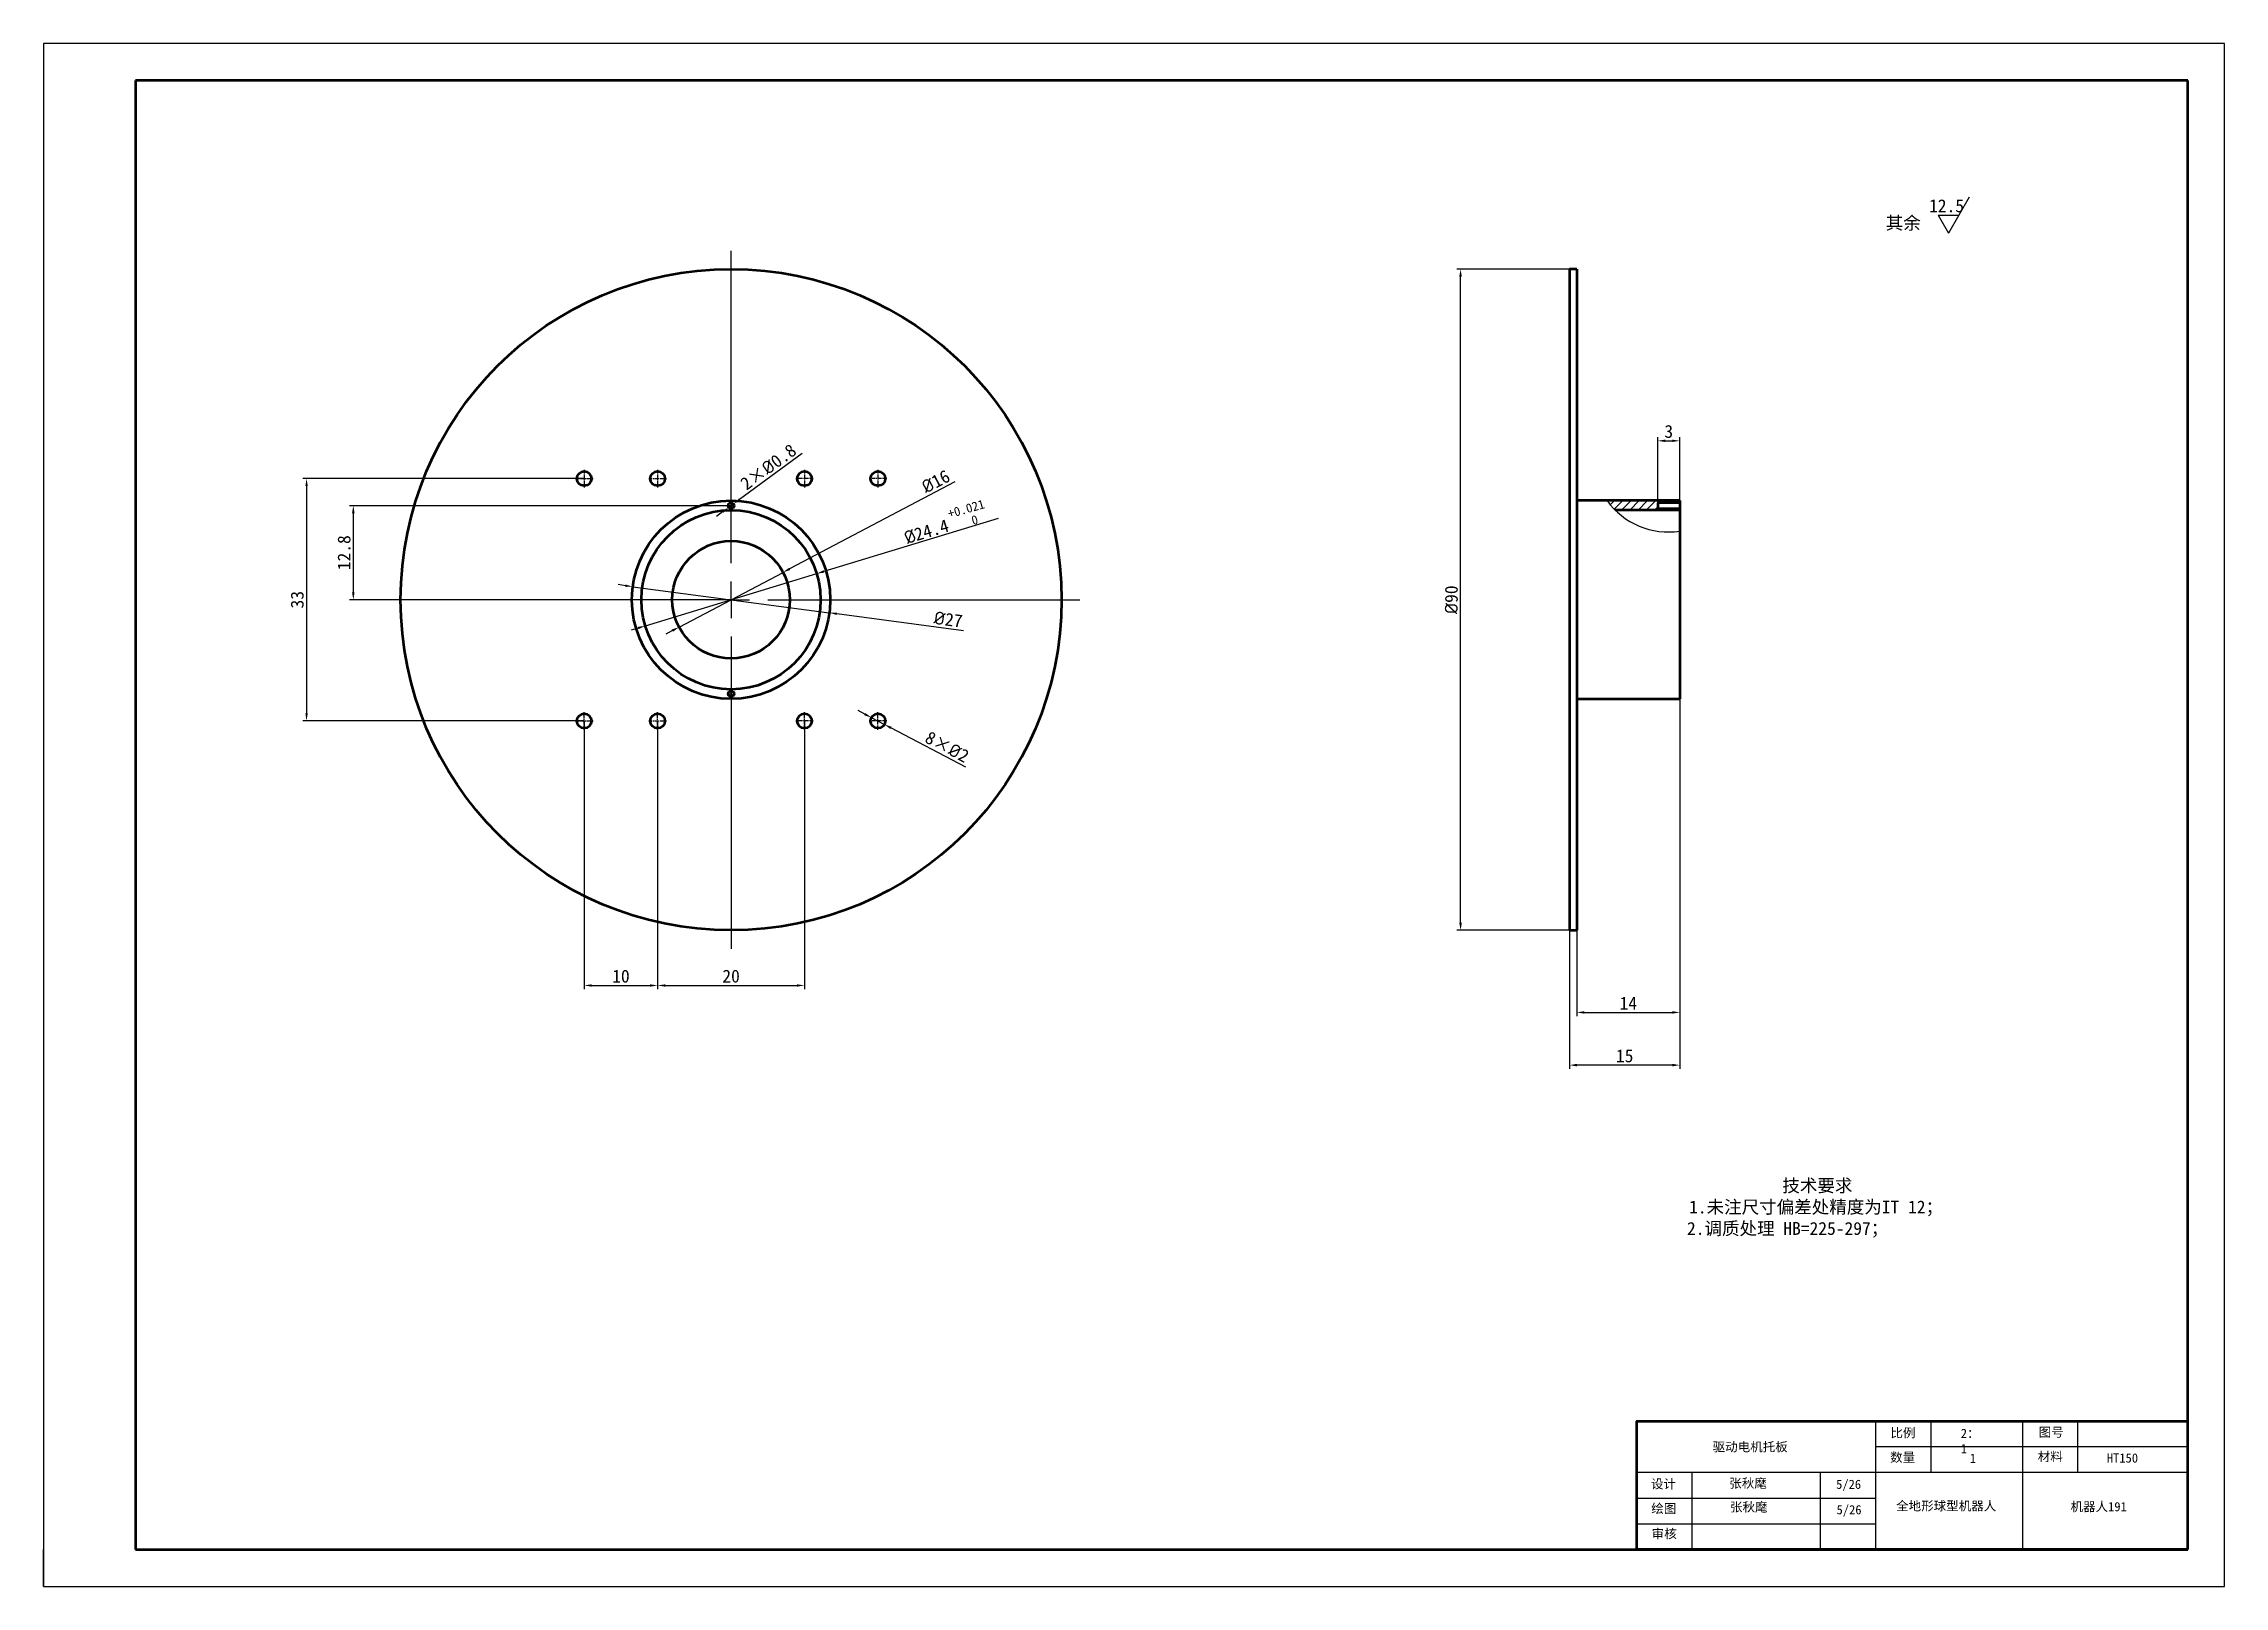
# Model space of a CAD drawing. Header units: millimetres. Extents: x 0 to 1908, y -12 to 828.
# Drawn here: x 720 to 1908, y -12 to 828 of the extents above; entities that cross this region are included whole.
import ezdxf

# ---------------------------------------------------------------- set-up
doc = ezdxf.new("R2010")
doc.units = ezdxf.units.MM
doc.header["$PDSIZE"] = -1
doc.linetypes.add('CENTER', pattern=[10.16, 6.35, -1.27, 1.27, -1.27])
doc.layers.add('10', color=7, linetype='Continuous')
doc.layers.add('文字', color=7, linetype='Continuous', lineweight=15)
doc.layers.add('粗实线', color=7, linetype='Continuous', lineweight=30)
doc.styles.add('Songti', font='')
doc.styles.get("Standard").update_dxf_attribs({"font": ''})
doc.styles.get('Songti').set_extended_font_data('SimSun')
doc.styles.get('Standard').set_extended_font_data('FangSong')
doc.dimstyles.new('ISO-25', dxfattribs={"dimtxt": 2.5, "dimasz": 2.5, "dimexe": 1.25, "dimexo": 0.625, "dimtad": 1, "dimtxsty": 'Standard', "dimcen": 2.5, "dimadec": 0, "dimazin": 0, "dimtfac": 1, "dimtmove": 0, "dimatfit": 3, "dimfxl": 1, "dimarcsym": 0})

msp = doc.modelspace()

# ---------------------------------------------------------------- texts
at = {"attachment_point": 1}
for s, width, heights, insert, char_height, rotation in [('{\\fSimSun|b0|i0|c134|p2;+0.021}', 24.62035, [0], (1212.248, 574.321), 5, 15.933731), ('{\\fSimSun|b0|i0|c134|p2;0}', 24.62035, [0], (1225.109, 570.604), 5, 15.933731), ('{\\fISOCPEUR|b0|i0|c134|p34;%%C}', 12.04348, [0], (1187.878, 561.335), 7, 27.707858), ('{\\fSimSun|b0|i0|c134|p2;24.4}', 29.54046, [7.965], (1193.738, 563.816), 7, 16.586899)]:
    msp.add_mtext_dynamic_manual_height_columns(s, width=width, gutter_width=17.5, heights=heights, dxfattribs=dict(at, insert=insert, char_height=char_height, rotation=rotation))
at = {"layer": '文字', "insert": (1610.684, 209.716), "char_height": 7, "width": 148.47206, "attachment_point": 1, "style": 'Songti'}
msp.add_mtext('\\pi51.94553; 技术要求\\P\\pi5.89804;1.未注尺寸偏差处精度为IT 12；\\P\\pi0; 2.调质处理 HB=225-297；', dxfattribs=at)
at = {"layer": '粗实线', "lineweight": -3, "char_height": 7, "attachment_point": 1}
for s, width, heights, insert in [('{\\fSimSun|b0|i0|c134|p2;12.5}', 7, [0], (1747.315, 743.209)), ('{\\fSimSun|b0|i0|c134|p2;其余}', 21.74944, [9.454], (1723.684, 733.846))]:
    msp.add_mtext_dynamic_manual_height_columns(s, width=width, gutter_width=12.5, heights=heights, dxfattribs=dict(at, insert=insert))
at = {"layer": '粗实线', "color": 0, "lineweight": -3, "char_height": 5, "attachment_point": 1}
for s, width, gutter_width, heights, insert in [('{\\fSimSun|b0|i0|c134|p2;比例}', 22.54587, 12.5, [11.225], (1726.282, 74.081)), ('{\\fSimSun|b0|i0|c134|p2;2：1}', 6.98156, 12.5, [0], (1764.588, 73.805)), ('{\\fSimSun|b0|i0|c134|p2;图号}', 15.89306, 12.5, [9.982], (1807.026, 74.44)), ('{\\fSimSun|b0|i0|c134|p2;驱动电机托板}', 53.82393, 12.5, [5.711], (1629.409, 66.479)), ('{\\fSimSun|b0|i0|c134|p2;数量}', 17.06927, 12.5, [14.525], (1726.084, 60.754)), ('{\\fSimSun|b0|i0|c134|p2;1}', 3.59052, 12.5, [0], (1769.518, 60.217)), ('{\\fSimSun|b0|i0|c134|p2;材料}', 15.89306, 12.5, [9.982], (1806.516, 61.153)), ('{\\fSimSun|b0|i0|c134|p2;HT150}', 22.03114, 0, [6.447], (1844.156, 60.382)), ('{\\fSimSun|b0|i0|c134|p2;设计}', 23.5914, 12.5, [11.086], (1595.814, 46.265)), ('{\\fSimSun|b0|i0|c134|p2;张秋麾}', 29.81404, 12.5, [12.691], (1638.468, 46.664)), ('{\\fSimSun|b0|i0|c134|p2;5/26}', 11.46882, 12.5, [0], (1696.679, 46.066)), ('{\\fSimSun|b0|i0|c134|p2;绘图}', 21.35464, 12.5, [10.322], (1596.007, 32.914)), ('{\\fSimSun|b0|i0|c134|p2;张秋麾}', 29.60099, 12.5, [13.657], (1638.867, 33.708)), ('{\\fSimSun|b0|i0|c134|p2;5/26}', 11.46882, 12.5, [0], (1696.932, 32.217)), ('{\\fSimSun|b0|i0|c134|p2;全地形球型机器人}', 57.64073, 0, [8.33], (1729.356, 34.293)), ('{\\fSimSun|b0|i0|c134|p2;机器人191}', 41.15662, 12.5, [7.576], (1824.377, 33.892)), ('{\\fSimSun|b0|i0|c134|p2;审核}', 16.19563, 12.5, [15.764], (1596.206, 19.163))]:
    msp.add_mtext_dynamic_manual_height_columns(s, width=width, gutter_width=gutter_width, heights=heights, dxfattribs=dict(at, insert=insert))

# ---------------------------------------------------------------- blocks, each defined once
blk = doc.blocks.new('SW_CENTERMARKSYMBOL_0')
at = {"layer": '10', "color": 0}
for p, q in [((0, 10), (0, 95)), ((-10, 0), (-95, 0)), ((0, 0), (-5, 0)), ((0, 0), (0, 5)), ((0, 0), (0, -5)), ((0, 0), (5, 0)), ((10, 0), (95, 0)), ((0, -10), (0, -95))]:
    blk.add_line(p, q, dxfattribs=at)
blk = doc.blocks.new('*D22')
at = {"color": 0, "lineweight": -2, "transparency": 16777216}
for p, q in [((1014.7, 591.2), (861.4, 591.2)), ((863.4, 587.1), (863.4, 463.3)), ((1014.7, 459.2), (861.4, 459.2))]:
    blk.add_line(p, q, dxfattribs=at)
at = {"color": 0, "transparency": 16777216}
for points in [[(862.8, 587.1), (864.1, 587.1), (863.4, 591.2)], [(862.8, 463.3), (864.1, 463.3), (863.4, 459.2)]]:
    blk.add_solid(points, dxfattribs=at)
at = {"layer": 'Defpoints', "color": 0, "transparency": 16777216}
for p in [(1014.7, 591.2), (863.4, 459.2), (1014.7, 459.2)]:
    blk.add_point(p, dxfattribs=at)
at = {"color": 0, "transparency": 16777216, "insert": (858.4, 525.2), "char_height": 7, "attachment_point": 5, "rotation": 90}
blk.add_mtext('{\\fSimSun|b0|i0|c134|p2;33}', dxfattribs=at)
blk = doc.blocks.new('*D23')
at = {"color": 0, "lineweight": -2, "transparency": 16777216}
for p, q in [((1167.5, 462.9), (1163.9, 464.8)), ((1171.1, 461), (1178.2, 457.3)), ((1222.6, 434.1), (1181.8, 455.4))]:
    blk.add_line(p, q, dxfattribs=at)
at = {"color": 0, "transparency": 16777216}
for points in [[(1167.9, 463.5), (1167.2, 462.3), (1171.1, 461)], [(1182.2, 456), (1181.5, 454.8), (1178.2, 457.3)]]:
    blk.add_solid(points, dxfattribs=at)
at = {"layer": 'Defpoints', "color": 0, "transparency": 16777216}
for p in [(1171.1, 461), (1178.2, 457.3)]:
    blk.add_point(p, dxfattribs=at)
at = {"color": 0, "transparency": 16777216, "insert": (1212.4, 445.1), "char_height": 7, "attachment_point": 5, "rotation": 332.3337}
blk.add_mtext('{\\fSimSun|b0|i0|c134|p2;8×\\fISOCPEUR|b0|i0|c134|p34;%%C\\fSimSun|b0|i0|c134|p2;2}', dxfattribs=at)
blk = doc.blocks.new('*D25')
at = {"color": 0, "lineweight": -2, "transparency": 16777216}
for p, q in [((1216.6, 589.3), (1126.6, 542)), ((1066.4, 510.3), (1123, 540.1)), ((1062.8, 508.4), (1059.2, 506.5))]:
    blk.add_line(p, q, dxfattribs=at)
at = {"color": 0, "transparency": 16777216}
for points in [[(1126.3, 542.6), (1126.9, 541.4), (1123, 540.1)], [(1062.4, 509), (1063.1, 507.8), (1066.4, 510.3)]]:
    blk.add_solid(points, dxfattribs=at)
at = {"layer": 'Defpoints', "color": 0, "transparency": 16777216}
for p in [(1123, 540.1), (1066.4, 510.3)]:
    blk.add_point(p, dxfattribs=at)
at = {"color": 0, "transparency": 16777216, "insert": (1206.2, 589.6), "char_height": 7, "attachment_point": 5, "rotation": 27.7571}
blk.add_mtext('{\\fISOCPEUR|b0|i0|c134|p34;%%C\\fSimSun|b0|i0|c134|p2;16}', dxfattribs=at)
blk = doc.blocks.new('*D27')
at = {"color": 0, "lineweight": -2, "transparency": 16777216}
for p, q in [((1037.1, 532.8), (1033.1, 533.4)), ((1041.2, 532.3), (1148.2, 518.1)), ((1221.3, 508.3), (1152.3, 517.5))]:
    blk.add_line(p, q, dxfattribs=at)
at = {"color": 0, "transparency": 16777216}
for points in [[(1037.2, 533.5), (1037, 532.2), (1041.2, 532.3)], [(1152.4, 518.2), (1152.2, 516.9), (1148.2, 518.1)]]:
    blk.add_solid(points, dxfattribs=at)
at = {"layer": 'Defpoints', "color": 0, "transparency": 16777216}
for p in [(1041.2, 532.3), (1148.2, 518.1)]:
    blk.add_point(p, dxfattribs=at)
at = {"color": 0, "transparency": 16777216, "insert": (1213, 514.5), "char_height": 5, "attachment_point": 5, "rotation": 352.4207}
blk.add_mtext('{\\fISOCPEUR|b0|i0|c134|p34;\\H1.4x;%%C\\fSimSun|b0|i0|c134|p2;27}', dxfattribs=at)
blk = doc.blocks.new('*D28')
at = {"color": 0, "lineweight": -2, "transparency": 16777216}
for p, q in [((1094.7, 576.4), (886.9, 576.4)), ((888.9, 572.3), (888.9, 529.3)), ((1094.7, 525.2), (886.9, 525.2))]:
    blk.add_line(p, q, dxfattribs=at)
at = {"color": 0, "transparency": 16777216}
for points in [[(888.2, 572.3), (889.6, 572.3), (888.9, 576.4)], [(888.2, 529.3), (889.6, 529.3), (888.9, 525.2)]]:
    blk.add_solid(points, dxfattribs=at)
at = {"layer": 'Defpoints', "color": 0, "transparency": 16777216}
for p in [(1094.7, 576.4), (888.9, 525.2), (1094.7, 525.2)]:
    blk.add_point(p, dxfattribs=at)
at = {"color": 0, "transparency": 16777216, "insert": (883.9, 550.8), "char_height": 5, "attachment_point": 5, "rotation": 90}
blk.add_mtext('{\\fSimSun|b0|i0|c134|p2;\\H1.4x;12.8}', dxfattribs=at)
blk = doc.blocks.new('*D29')
at = {"color": 0, "lineweight": -2, "transparency": 16777216}
for p, q in [((1133.4, 604.8), (1099.3, 579.8)), ((1090.1, 573), (1086.8, 570.6)), ((1093.4, 575.4), (1096, 577.3))]:
    blk.add_line(p, q, dxfattribs=at)
at = {"color": 0, "transparency": 16777216}
for points in [[(1089.7, 573.6), (1090.5, 572.5), (1093.4, 575.4)], [(1098.9, 580.3), (1099.7, 579.2), (1096, 577.3)]]:
    blk.add_solid(points, dxfattribs=at)
at = {"layer": 'Defpoints', "color": 0, "transparency": 16777216}
for p in [(1093.4, 575.4), (1096, 577.3)]:
    blk.add_point(p, dxfattribs=at)
at = {"color": 0, "transparency": 16777216, "insert": (1115, 597.5), "char_height": 5, "attachment_point": 5, "rotation": 36.2307}
blk.add_mtext('{\\fSimSun|b0|i0|c134|p2;\\H1.4x;2×\\fISOCPEUR|b0|i0|c134|p34;%%C\\fSimSun|b0|i0|c134|p2;0.8}', dxfattribs=at)
blk = doc.blocks.new('*D30')
at = {"color": 0, "lineweight": -2, "transparency": 16777216}
for p, q in [((1014.7, 459.2), (1014.7, 313.2)), ((1054.7, 459.2), (1054.7, 313.2)), ((1018.8, 315.2), (1050.6, 315.2))]:
    blk.add_line(p, q, dxfattribs=at)
at = {"color": 0, "transparency": 16777216}
for points in [[(1018.8, 315.8), (1018.8, 314.5), (1014.7, 315.2)], [(1050.6, 315.8), (1050.6, 314.5), (1054.7, 315.2)]]:
    blk.add_solid(points, dxfattribs=at)
at = {"layer": 'Defpoints', "color": 0, "transparency": 16777216}
for p in [(1014.7, 459.2), (1054.7, 459.2), (1054.7, 315.2)]:
    blk.add_point(p, dxfattribs=at)
at = {"color": 0, "transparency": 16777216, "insert": (1034.7, 320.2), "char_height": 5, "attachment_point": 5}
blk.add_mtext('{\\fSimSun|b0|i0|c134|p2;\\H1.4x;10}', dxfattribs=at)
blk = doc.blocks.new('*D31')
at = {"color": 0, "lineweight": -2, "transparency": 16777216}
for p, q in [((1054.7, 459.2), (1054.7, 313.2)), ((1134.7, 459.2), (1134.7, 313.2)), ((1058.8, 315.2), (1130.6, 315.2))]:
    blk.add_line(p, q, dxfattribs=at)
at = {"color": 0, "transparency": 16777216}
for points in [[(1058.8, 315.8), (1058.8, 314.5), (1054.7, 315.2)], [(1130.6, 315.8), (1130.6, 314.5), (1134.7, 315.2)]]:
    blk.add_solid(points, dxfattribs=at)
at = {"layer": 'Defpoints', "color": 0, "transparency": 16777216}
for p in [(1054.7, 459.2), (1134.7, 459.2), (1134.7, 315.2)]:
    blk.add_point(p, dxfattribs=at)
at = {"color": 0, "transparency": 16777216, "insert": (1094.7, 320.2), "char_height": 5, "attachment_point": 5}
blk.add_mtext('{\\fSimSun|b0|i0|c134|p2;\\H1.4x;20}', dxfattribs=at)
blk = doc.blocks.new('*D32')
at = {"color": 0, "lineweight": -2, "transparency": 16777216}
for p, q in [((1551.5, 471.2), (1551.5, 269.8)), ((1611.5, 471.2), (1611.5, 269.8)), ((1607.4, 271.8), (1555.6, 271.8))]:
    blk.add_line(p, q, dxfattribs=at)
at = {"color": 0, "transparency": 16777216}
for points in [[(1555.6, 272.5), (1555.6, 271.1), (1551.5, 271.8)], [(1607.4, 272.5), (1607.4, 271.1), (1611.5, 271.8)]]:
    blk.add_solid(points, dxfattribs=at)
at = {"layer": 'Defpoints', "color": 0, "transparency": 16777216}
for p in [(1551.5, 471.2), (1611.5, 471.2), (1551.5, 271.8)]:
    blk.add_point(p, dxfattribs=at)
at = {"color": 0, "transparency": 16777216, "insert": (1581.5, 276.8), "char_height": 5, "attachment_point": 5}
blk.add_mtext('{\\fSimSun|b0|i0|c134|p2;\\H1.4x;15}', dxfattribs=at)
blk = doc.blocks.new('*D33')
at = {"color": 0, "lineweight": -2, "transparency": 16777216}
for p, q in [((1555.5, 471.2), (1555.5, 298.5)), ((1611.5, 471.2), (1611.5, 298.5)), ((1559.6, 300.5), (1607.4, 300.5))]:
    blk.add_line(p, q, dxfattribs=at)
at = {"color": 0, "transparency": 16777216}
for points in [[(1559.6, 301.2), (1559.6, 299.8), (1555.5, 300.5)], [(1607.4, 301.2), (1607.4, 299.8), (1611.5, 300.5)]]:
    blk.add_solid(points, dxfattribs=at)
at = {"layer": 'Defpoints', "color": 0, "transparency": 16777216}
for p in [(1555.5, 471.2), (1611.5, 471.2), (1611.5, 300.5)]:
    blk.add_point(p, dxfattribs=at)
at = {"color": 0, "transparency": 16777216, "insert": (1583.5, 305.5), "char_height": 5, "attachment_point": 5}
blk.add_mtext('{\\fSimSun|b0|i0|c134|p2;\\H1.4x;14}', dxfattribs=at)
blk = doc.blocks.new('*D34')
at = {"color": 0, "lineweight": -2, "transparency": 16777216}
for p, q in [((1599.5, 578), (1599.5, 613.7)), ((1603.6, 611.7), (1607.4, 611.7)), ((1611.5, 578), (1611.5, 613.7))]:
    blk.add_line(p, q, dxfattribs=at)
at = {"color": 0, "transparency": 16777216}
for points in [[(1603.6, 612.4), (1603.6, 611.1), (1599.5, 611.7)], [(1607.4, 612.4), (1607.4, 611.1), (1611.5, 611.7)]]:
    blk.add_solid(points, dxfattribs=at)
at = {"layer": 'Defpoints', "color": 0, "transparency": 16777216}
for p in [(1611.5, 611.7), (1599.5, 578), (1611.5, 578)]:
    blk.add_point(p, dxfattribs=at)
at = {"color": 0, "transparency": 16777216, "insert": (1605.5, 616.8), "char_height": 5, "attachment_point": 5}
blk.add_mtext('{\\fSimSun|b0|i0|c134|p2;\\H1.4x;3}', dxfattribs=at)
blk = doc.blocks.new('*D35')
at = {"color": 0, "lineweight": -2, "transparency": 16777216}
for p, q in [((1551.5, 705.2), (1490.1, 705.2)), ((1492.1, 349.3), (1492.1, 701.1)), ((1551.5, 345.2), (1490.1, 345.2))]:
    blk.add_line(p, q, dxfattribs=at)
at = {"color": 0, "transparency": 16777216}
for points in [[(1491.4, 701.1), (1492.8, 701.1), (1492.1, 705.2)], [(1491.4, 349.3), (1492.8, 349.3), (1492.1, 345.2)]]:
    blk.add_solid(points, dxfattribs=at)
at = {"layer": 'Defpoints', "color": 0, "transparency": 16777216}
for p in [(1492.1, 705.2), (1551.5, 705.2), (1551.5, 345.2)]:
    blk.add_point(p, dxfattribs=at)
at = {"color": 0, "transparency": 16777216, "insert": (1487.1, 525.2), "char_height": 5, "attachment_point": 5, "rotation": 90}
blk.add_mtext('{\\fISOCPEUR|b0|i0|c134|p34;\\H1.4x;%%C\\fSimSun|b0|i0|c134|p2;90}', dxfattribs=at)

# ---------------------------------------------------------------- dimensions: what is measured, and where the dimension line sits
for base, p1, p2, text, override, picture, middle in [((1492.111, 705.188), (1551.477, 345.188), (1551.477, 705.188), '{\\fISOCPEUR|b0|i0|c134|p34;\\H1.4x;%%C\\fSimSun|b0|i0|c134|p2;90}', {"dimtxt": 5, "dimasz": 4.08, "dimexe": 2, "dimexo": 0, "dimgap": 1.524, "dimlfac": 0.5, "dimzin": 0, "dimadec": 2, "dimtzin": 0}, '*D35', (1487.087, 525.188)), ((863.445, 459.188), (1014.693, 591.188), (1014.693, 459.188), '{\\fSimSun|b0|i0|c134|p2;33}', {"dimtxt": 7, "dimasz": 4.08, "dimexe": 2, "dimexo": 0, "dimgap": 1.524, "dimlfac": 0.5, "dimzin": 0, "dimadec": 2, "dimtzin": 0}, '*D22', (858.421, 525.188)), ((888.89, 525.188), (1094.693, 576.396), (1094.693, 525.188), '{\\fSimSun|b0|i0|c134|p2;\\H1.4x;12.8}', {"dimtxt": 5, "dimasz": 4.08, "dimexe": 2, "dimexo": 0, "dimgap": 1.524, "dimlfac": 0.5, "dimzin": 0, "dimadec": 2, "dimtzin": 0}, '*D28', (883.866, 550.792))]:
    dim = msp.add_linear_dim(base=base, p1=p1, p2=p2, angle=90, text=text, dimstyle='ISO-25', override=override)
    dim.commit()
    dim.dimension.update_dxf_attribs({"geometry": picture, "text_midpoint": middle})
dim = msp.add_linear_dim(base=(1611.477, 611.736), p1=(1599.477, 577.998), p2=(1611.477, 577.998), text='{\\fSimSun|b0|i0|c134|p2;\\H1.4x;3}', dimstyle='ISO-25', override={"dimtxt": 5, "dimasz": 4.08, "dimexe": 2, "dimexo": 0, "dimgap": 1.524, "dimlfac": 0.5, "dimzin": 0, "dimadec": 2, "dimtzin": 0})
dim.commit()
dim.dimension.update_dxf_attribs({"geometry": '*D34', "text_midpoint": (1605.477, 611.736), "dimtype": 160})
dim = msp.add_diameter_dim_2p(p1=(1093.402, 575.45), p2=(1095.983, 577.341), text='{\\fSimSun|b0|i0|c134|p2;\\H1.4x;2×\\fISOCPEUR|b0|i0|c134|p34;%%C\\fSimSun|b0|i0|c134|p2;0.8}', dimstyle='ISO-25', override={"dimtxt": 5, "dimasz": 4.08, "dimexe": 2, "dimexo": 0, "dimgap": 1.524, "dimlfac": 0.5, "dimzin": 0, "dimadec": 2, "dimtzin": 0})
dim.commit()
dim.dimension.update_dxf_attribs({"geometry": '*D29', "text_midpoint": (1115.038, 597.531)})
for p1, p2, text, override, picture, middle in [((1066.375, 510.284), (1123.01, 540.091), '{\\fISOCPEUR|b0|i0|c134|p34;%%C\\fSimSun|b0|i0|c134|p2;16}', {"dimtxt": 7, "dimasz": 4.08, "dimexe": 2, "dimexo": 0, "dimgap": 1.524, "dimlfac": 0.5, "dimzin": 0, "dimadec": 2, "dimtzin": 0}, '*D25', (1208.557, 585.113)), ((1041.164, 532.31), (1148.221, 518.065), '{\\fISOCPEUR|b0|i0|c134|p34;\\H1.4x;%%C\\fSimSun|b0|i0|c134|p2;27}', {"dimtxt": 5, "dimasz": 4.08, "dimexe": 2, "dimexo": 0, "dimgap": 1.524, "dimlfac": 0.5, "dimzin": 0, "dimadec": 2, "dimtzin": 0}, '*D27', (1212.339, 509.533)), ((1171.15, 461.045), (1178.235, 457.33), '{\\fSimSun|b0|i0|c134|p2;8×\\fISOCPEUR|b0|i0|c134|p34;%%C\\fSimSun|b0|i0|c134|p2;2}', {"dimtxt": 7, "dimasz": 4.08, "dimexe": 2, "dimexo": 0, "dimgap": 1.524, "dimlfac": 0.5, "dimzin": 0, "dimadec": 2, "dimtzin": 0}, '*D23', (1210.095, 440.628))]:
    dim = msp.add_diameter_dim_2p(p1=p1, p2=p2, text=text, dimstyle='ISO-25', override=override)
    dim.commit()
    dim.dimension.update_dxf_attribs({"geometry": picture, "text_midpoint": middle, "dimtype": 163})
for base, p1, p2, text, picture, middle in [((1551.477, 271.803), (1611.477, 471.188), (1551.477, 471.188), '{\\fSimSun|b0|i0|c134|p2;\\H1.4x;15}', '*D32', (1581.477, 276.827)), ((1611.477, 300.482), (1555.477, 471.188), (1611.477, 471.188), '{\\fSimSun|b0|i0|c134|p2;\\H1.4x;14}', '*D33', (1583.477, 305.506)), ((1054.693, 315.154), (1014.693, 459.188), (1054.693, 459.188), '{\\fSimSun|b0|i0|c134|p2;\\H1.4x;10}', '*D30', (1034.693, 320.178)), ((1134.693, 315.154), (1054.693, 459.188), (1134.693, 459.188), '{\\fSimSun|b0|i0|c134|p2;\\H1.4x;20}', '*D31', (1094.693, 320.178))]:
    dim = msp.add_linear_dim(base=base, p1=p1, p2=p2, text=text, dimstyle='ISO-25', override={"dimtxt": 5, "dimasz": 4.08, "dimexe": 2, "dimexo": 0, "dimgap": 1.524, "dimlfac": 0.5, "dimzin": 0, "dimadec": 2, "dimtzin": 0})
    dim.commit()
    dim.dimension.update_dxf_attribs({"geometry": picture, "text_midpoint": middle})

# ---------------------------------------------------------------- hatches: boundary and pattern name
h = msp.add_hatch()
h.set_pattern_fill('ANSI31', color=256)
h.paths.add_polyline_path([(1599.477, 577.998), (1611.477, 577.998), (1611.477, 579.188), (1571.886, 579.188, 0.04171335), (1576.33, 573.988), (1611.477, 573.988), (1611.477, 574.798), (1599.477, 574.798)])

# ---------------------------------------------------------------- linework, layer by layer
for p, q in [((1908.194, 827.984), (720.194, 827.984)), ((720.194, 827.984), (720.194, -12.016)), ((1908.194, -12.016), (1908.194, 827.984)), ((1611.477, 579.188), (1611.477, 573.988)), ((1611.477, 579.188), (1611.477, 576.398)), ((1611.477, 576.398), (1611.477, 577.998)), ((1611.477, 576.398), (1611.477, 574.798)), ((1240.193, 569.477), (1145.281, 540.586)), ((1048.007, 510.977), (1141.378, 539.398)), ((1044.104, 509.789), (1040.201, 508.601)), ((720.194, -12.016), (720.194, 7.984)), ((720.194, -12.016), (1908.194, -12.016))]:
    msp.add_line(p, q)
at = {"lineweight": 53}
for p, q in [((1888.194, 807.984), (770.194, 807.984)), ((770.194, 807.984), (770.194, 7.984)), ((1888.194, 7.984), (1888.194, 807.984)), ((1611.477, 573.988), (1576.33, 573.988)), ((1611.477, 577.998), (1599.477, 577.998)), ((1599.477, 577.998), (1599.477, 574.798)), ((1599.477, 574.798), (1611.477, 574.798)), ((770.194, 7.984), (1888.194, 7.984))]:
    msp.add_line(p, q, dxfattribs=at)
at = {"color": 7, "linetype": 'Continuous', "lineweight": 53}
for p, q in [((1555.477, 705.188), (1551.477, 705.188)), ((1551.477, 705.188), (1551.477, 345.188)), ((1555.477, 705.188), (1555.477, 345.188)), ((1611.477, 579.188), (1555.477, 579.188)), ((1611.477, 579.188), (1611.477, 471.188)), ((1555.477, 471.188), (1611.477, 471.188)), ((1551.477, 345.188), (1555.477, 345.188))]:
    msp.add_line(p, q, dxfattribs=at)
at = {"linetype": 'CENTER', "ltscale": 0.3}
for p, q in [((1014.693, 595.988), (1014.693, 586.388)), ((1054.693, 595.988), (1054.693, 586.388)), ((1134.693, 595.988), (1134.693, 586.388)), ((1174.693, 595.988), (1174.693, 586.388)), ((1009.893, 591.188), (1019.493, 591.188)), ((1049.893, 591.188), (1059.493, 591.188)), ((1139.493, 591.188), (1129.893, 591.188)), ((1179.493, 591.188), (1169.893, 591.188)), ((1092.773, 576.396), (1096.613, 576.396)), ((1094.693, 578.316), (1094.693, 574.476)), ((1094.693, 472.06), (1094.693, 475.9)), ((1014.693, 454.388), (1014.693, 463.988)), ((1054.693, 454.388), (1054.693, 463.988)), ((1092.773, 473.98), (1096.613, 473.98)), ((1134.693, 454.388), (1134.693, 463.988)), ((1174.693, 454.388), (1174.693, 463.988)), ((1009.893, 459.188), (1019.493, 459.188)), ((1049.893, 459.188), (1059.493, 459.188)), ((1139.493, 459.188), (1129.893, 459.188)), ((1179.493, 459.188), (1169.893, 459.188))]:
    msp.add_line(p, q, dxfattribs=at)
at = {"color": 7, "linetype": 'Continuous', "lineweight": 53}
for centre, radius in [((1094.693, 525.188), 180), ((1014.693, 591.188), 4), ((1054.693, 591.188), 4), ((1134.693, 591.188), 4), ((1174.693, 591.188), 4), ((1094.693, 525.188), 54), ((1094.693, 525.188), 48.8), ((1094.693, 576.396), 1.6), ((1094.693, 525.188), 32), ((1094.693, 473.98), 1.6), ((1014.693, 459.188), 4), ((1054.693, 459.188), 4), ((1134.693, 459.188), 4), ((1174.693, 459.188), 4)]:
    msp.add_circle(centre, radius, dxfattribs=at)
msp.add_arc((1605.219, 603.178), 41.069, 215.743299, 278.764558)
for points in [[(1145.083, 541.237), (1145.479, 539.936), (1141.378, 539.398)], [(1043.906, 510.44), (1044.302, 509.138), (1048.007, 510.977)]]:
    msp.add_solid(points)
at = {"layer": '粗实线', "lineweight": -3}
for p, q in [((1769.201, 744.407), (1757.885, 724.807)), ((1752.227, 734.607), (1757.885, 724.807)), ((1752.227, 734.607), (1763.543, 734.607))]:
    msp.add_line(p, q, dxfattribs=at)
at = {"layer": '粗实线', "color": 0, "lineweight": -2}
for p, q in [((1718.194, 77.984), (1718.194, 49.984)), ((1748.194, 77.984), (1748.194, 49.984)), ((1798.194, 77.984), (1798.194, 49.984)), ((1828.194, 77.984), (1828.194, 49.984)), ((1888.194, 77.984), (1888.194, 63.984)), ((1748.194, 63.984), (1718.194, 63.984)), ((1798.194, 63.984), (1748.194, 63.984)), ((1828.194, 63.984), (1798.194, 63.984)), ((1888.194, 63.984), (1828.194, 63.984)), ((1888.194, 63.984), (1888.194, 49.984)), ((1718.194, 49.984), (1588.194, 49.984)), ((1618.194, 7.984), (1618.194, 49.984)), ((1688.194, 7.984), (1688.194, 49.984)), ((1748.194, 49.984), (1718.194, 49.984)), ((1718.194, 49.984), (1718.194, 7.984)), ((1798.194, 49.984), (1748.194, 49.984)), ((1828.194, 49.984), (1798.194, 49.984)), ((1798.194, 49.984), (1798.194, 7.984)), ((1888.194, 49.984), (1828.194, 49.984)), ((1888.194, 49.984), (1888.194, 7.984)), ((1588.194, 35.984), (1718.194, 35.984)), ((1588.194, 21.984), (1718.194, 21.984))]:
    msp.add_line(p, q, dxfattribs=at)
at = {"layer": '粗实线', "color": 0, "lineweight": 53}
msp.add_lwpolyline([(1888.194, 7.984), (1798.194, 7.984), (1718.194, 7.984), (1688.194, 7.984), (1618.194, 7.984), (1588.194, 7.984), (1588.194, 21.984), (1588.194, 35.984), (1588.194, 49.984), (1588.194, 77.984), (1718.194, 77.984), (1748.194, 77.984), (1798.194, 77.984), (1828.194, 77.984), (1888.194, 77.984)], dxfattribs=at)
at = {"layer": '粗实线', "color": 0, "lineweight": -2}
msp.add_lwpolyline([(1888.194, 77.984), (1838.194, 77.984), (1758.194, 77.984), (1718.194, 77.984), (1698.194, 77.984), (1608.194, 77.984), (1588.194, 77.984)], dxfattribs=at)

# ---------------------------------------------------------------- block references
at = {"layer": '10', "xscale": 2, "yscale": 2, "zscale": 2}
msp.add_blockref('SW_CENTERMARKSYMBOL_0', (1094.693, 525.188), dxfattribs=at)

msp.set_redraw_order([(e.dxf.handle, doc.entitydb.next_handle()) for e in msp.query("TEXT MTEXT ATTDEF DIMENSION ARC_DIMENSION")])  # texts and dimensions are drawn at this point

doc.saveas('drawing.dxf')
